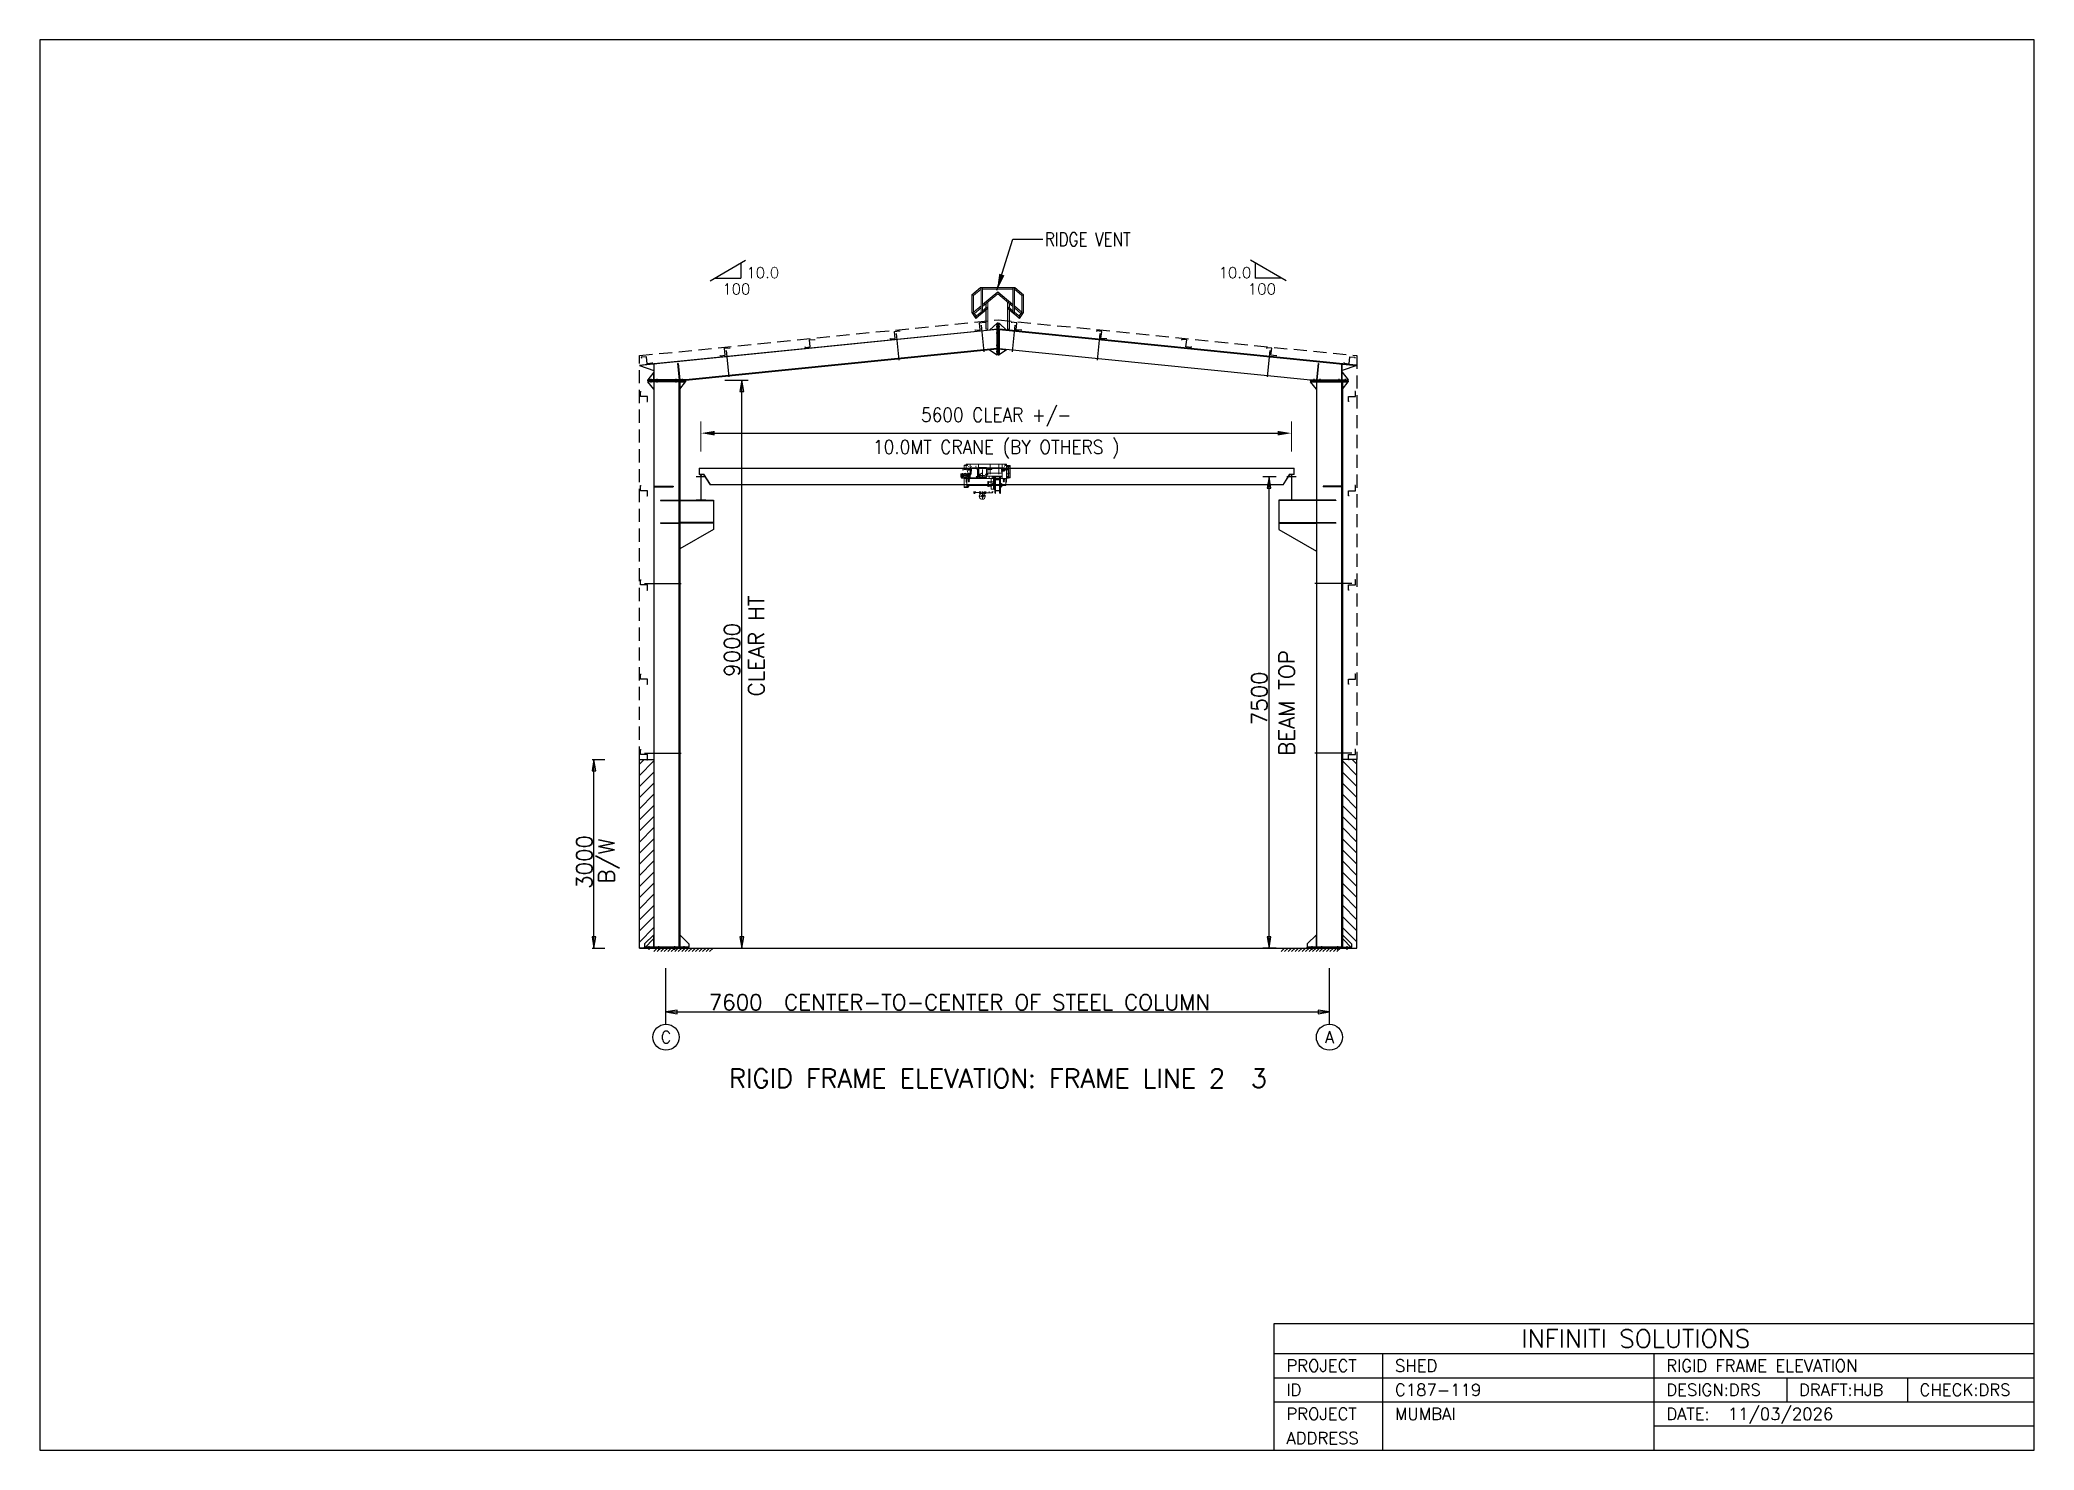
# Model space of a CAD drawing. Header units: millimetres. Extents: x -5562 to 63704, y 1151 to 23598.
# Drawn here: x -5562 to 26181, y 1151 to 23598 of the extents above; entities outside this region: 1.
import ezdxf
from ezdxf.enums import TextEntityAlignment as Align

# ---------------------------------------------------------------- set-up
doc = ezdxf.new("R2010")
doc.units = ezdxf.units.MM
doc.header["$MEASUREMENT"] = 0
for name, pattern in [('CENTER2', [1.125, 0.75, -0.125, 0.125, -0.125]), ('CONTIN', [0]), ('DASHED', [315.32, 210.22, -105.1]), ('DOT_CENTER', [14, 12, -1, 0, -1]), ('HIDDEN', [9.525, 6.35, -3.175])]:
    doc.linetypes.add(name, pattern=pattern)
doc.layers.get('0').update_dxf_attribs({"linetype": 'CONTIN'})
for name, color, linetype in [('07', 7, 'CONTINUOUS'), ('1', 7, 'CONTIN'), ('10', 7, 'CONTIN'), ('11', 6, 'CONTIN'), ('12', 7, 'CONTIN'), ('13', 5, 'CONTIN'), ('14', 1, 'CONTIN'), ('15', 1, 'CONTIN'), ('2', 6, 'CONTIN'), ('22', 7, 'CONTIN'), ('3', 5, 'CONTIN'), ('5', 5, 'DASHED'), ('Default', 7, 'CONTINUOUS')]:
    doc.layers.add(name, color=color, linetype=linetype)
doc.layers.add('COLUMN', color=5, linetype='CONTINUOUS', lineweight=70)
doc.styles.add('S', font='SIMPLEX.shx', dxfattribs={"width": 0.9})
doc.styles.add('SIMPLEX', font='SIMPLEX')
doc.dimstyles.new('1-200', dxfattribs={"dimscale": 150, "dimtxt": 2, "dimasz": 1.75, "dimexe": 1.5, "dimexo": 0.75, "dimgap": 0.9, "dimtad": 1, "dimdec": 0, "dimzin": 0, "dimdsep": 46, "dimtxsty": 'S', "dimcen": 0.09, "dimclrd": 6, "dimclre": 6, "dimclrt": 7, "dimadec": 0, "dimazin": 0, "dimtfac": 1, "dimtdec": 0, "dimtmove": 0, "dimatfit": 3, "dimfxl": 1, "dimtolj": 1, "dimtzin": 0, "dimlwd": -1, "dimlwe": 13, "dimarcsym": 0})

msp = doc.modelspace()

# ---------------------------------------------------------------- texts
at = {"color": 6, "linetype": 'Continuous', "lineweight": 0, "style": 'S', "width": 0.8}
msp.add_text('RIDGE VENT', height=220, dxfattribs=at).set_placement((10434, 20314))
at = {"color": 0, "linetype": 'Continuous', "lineweight": 0, "char_height": 220, "attachment_point": 5, "style": 'S'}
for s, insert in [('\\A1;5600 CLEAR +/- ', (9660, 17593)), ('10.0MT CRANE (BY OTHERS )}', (9660, 17082))]:
    msp.add_mtext(s, dxfattribs=dict(at, insert=insert))
at = {"layer": '11', "color": 0, "style": 'SIMPLEX'}
for s, p in [('CLEAR HT', (5967, 13148)), ('9000', (5582, 13460)), ('BEAM TOP', (14411, 12202)), ('7500', (13975, 12690)), ('3000', (3229, 10085)), ('B/W', (3582, 10170))]:
    msp.add_text(s, height=250, rotation=90, dxfattribs=at).set_placement(p)
msp.add_text('7600  CENTER-TO-CENTER OF STEEL COLUMN', height=250, dxfattribs=at).set_placement((5085, 8155))
at = {"layer": '13', "color": 0, "style": 'SIMPLEX'}
for s, p in [('C', (4404, 7724)), ('A', (14964, 7724))]:
    msp.add_text(s, height=187, dxfattribs=at).set_placement(p, align=Align.MIDDLE_CENTER)
at = {"layer": '14', "color": 0, "style": 'SIMPLEX'}
for s, height, p in [('INFINITI SOLUTIONS', 287.95, (18022, 2783)), ('PROJECT', 192, (14279, 2399)), ('SHED', 192, (16007, 2399)), ('RIGID FRAME ELEVATION', 191.97, (20326, 2399)), ('ID', 192, (14279, 2015)), ('C187-119', 192, (16007, 2015)), ('DESIGN:DRS', 192, (20326, 2015)), ('DRAFT:HJB', 192, (22438, 2015)), ('CHECK:DRS', 192, (24357, 2015)), ('PROJECT', 192, (14279, 1631)), ('MUMBAI', 192, (16007, 1631)), ('DATE:', 192, (20326, 1631)), ('11/03/2026', 192, (21305, 1631)), ('ADDRESS', 192, (14279, 1247))]:
    msp.add_text(s, height=height, dxfattribs=at).set_placement(p)
at = {"layer": '15', "color": 0, "style": 'SIMPLEX'}
msp.add_text('RIGID FRAME ELEVATION: FRAME LINE 2  3', height=300, dxfattribs=at).set_placement((9690, 6920), align=Align.CENTER)
at = {"layer": '3', "color": 0, "style": 'SIMPLEX'}
for s, p in [('100', (5301, 19546)), ('10.0', (5685, 19806)), ('10.0', (13200, 19806)), ('100', (13666, 19546))]:
    msp.add_text(s, height=173.4, dxfattribs=at).set_placement(p)

# ---------------------------------------------------------------- blocks, each defined once
blk = doc.blocks.new('WSECTN')
for p, q in [((-76.2, 25.4), (76.2, 25.4)), ((0, 0), (0, 25.4)), ((-76.2, 0), (76.2, 0))]:
    blk.add_line(p, q)
blk = doc.blocks.new('ARROWF')
for p, q in [((0, 0), (-180.37067, 30.061779)), ((-180.37067, 30.061779), (-180.37067, -30.061781)), ((-180.37067, -30.061781), (0, 0))]:
    blk.add_line(p, q)
blk = doc.blocks.new('ZCOL')
for p, q in [((10.2, 0), (0, 0)), ((0, 0), (0, -25.4)), ((10.2, -2.5), (10.2, 0)), ((-10.2, -25.4), (-10.2, -22.9)), ((0, -25.4), (-10.2, -25.4))]:
    blk.add_line(p, q)
blk = doc.blocks.new('RAIL')
at = {"layer": 'COLUMN', "lineweight": 0}
for p, q in [((37, 0), (-37, 0)), ((-27, 103), (27, 103)), ((-15, 83), (-27, 83)), ((-27, 8), (-15, 8)), ((-5, 18), (-5, 73)), ((5, 73), (5, 18)), ((27, 83), (15, 83)), ((15, 8), (27, 8))]:
    blk.add_line(p, q, dxfattribs=at)
for centre, start, end in [((-27, 93), 90, 180), ((-27, 93), 180, 270), ((-27, -2), 90, 169.21039), ((-15, 73), 0, 90), ((-15, 18), 270, 0), ((15, 73), 90, 180), ((15, 18), 180, 270), ((27, 93), 0, 90), ((27, 93), 270, 0), ((27, -2), 10.78961, 90)]:
    blk.add_arc(centre, 10, start, end, dxfattribs=at)
blk = doc.blocks.new('A$C556C4CC6')
at = {"layer": '07', "color": 3, "linetype": 'Continuous', "ltscale": 100}
for p, q in [((40, 360), (40, 115)), ((40, 360), (73, 360)), ((40, 115), (73, 115)), ((73, 475), (85, 475)), ((73, 475), (73, 0)), ((85, 475), (85, 0)), ((85, 400), (215, 400)), ((85, 75), (215, 75)), ((215, 475), (215, 0)), ((215, 475), (227, 475)), ((227, 475), (227, 0)), ((227, 262), (252, 262)), ((227, 212), (252, 212)), ((252, 287), (252, 187)), ((252, 287), (262, 287)), ((252, 281), (262, 281)), ((252, 272), (262, 272)), ((252, 203), (262, 203)), ((252, 194), (262, 194)), ((252, 187), (262, 187)), ((262, 287), (262, 187)), ((73, 0), (85, 0)), ((215, 0), (227, 0))]:
    blk.add_line(p, q, dxfattribs=at)
at = {"layer": 'Default', "color": 1, "linetype": 'CENTER2', "lineweight": 13, "ltscale": 25}
for p, q in [((0, 237), (293, 237)), ((243, 276), (278, 276)), ((243, 198), (278, 198))]:
    blk.add_line(p, q, dxfattribs=at)
blk = doc.blocks.new('A$C75F93C69')
at = {"lineweight": 0}
for p, q in [((97, 472), (0, 391)), ((98, 469), (3, 389)), ((104, 454), (18, 382)), ((97, 472), (489, 472)), ((104, 454), (97, 472)), ((98, 469), (488, 469)), ((104, 468), (104, 193)), ((104, 468), (121, 468)), ((119, 468), (119, 193)), ((121, 468), (121, 193)), ((121, 454), (464, 454)), ((464, 468), (464, 193)), ((482, 468), (464, 468)), ((467, 468), (467, 193)), ((482, 454), (489, 472)), ((482, 468), (482, 193)), ((482, 454), (568, 382)), ((488, 469), (583, 389)), ((489, 472), (586, 391)), ((0, 189), (0, 391)), ((18, 382), (0, 391)), ((3, 190), (3, 389)), ((18, 194), (18, 382)), ((18, 193), (104, 265)), ((20, 192), (104, 262)), ((28, 179), (104, 242)), ((52, 132), (178, 238)), ((54, 130), (180, 236)), ((121, 280), (293, 424)), ((121, 277), (293, 421)), ((121, 257), (293, 401)), ((121, 210), (169, 250)), ((159, 289), (159, 242)), ((162, 291), (162, 244)), ((169, 250), (180, 236)), ((182, 308), (182, 73)), ((464, 280), (293, 424)), ((464, 277), (293, 421)), ((464, 257), (293, 401)), ((404, 308), (404, 73)), ((417, 250), (406, 236)), ((532, 130), (406, 236)), ((534, 132), (408, 238)), ((464, 210), (417, 250)), ((424, 291), (424, 244)), ((427, 289), (427, 242)), ((568, 194), (482, 265)), ((566, 192), (482, 262)), ((557, 179), (482, 242)), ((568, 382), (586, 391)), ((568, 194), (568, 382)), ((583, 190), (583, 389)), ((586, 189), (586, 391)), ((18, 194), (0, 189)), ((0, 189), (46, 123)), ((3, 190), (48, 125)), ((18, 194), (49, 150)), ((42, 144), (104, 195)), ((42, 144), (54, 130)), ((46, 123), (60, 134)), ((59, 135), (60, 134)), ((121, 193), (104, 193)), ((159, 219), (159, 73)), ((159, 73), (159, 0)), ((159, 0), (182, 0)), ((162, 221), (162, 0)), ((182, 73), (182, 0)), ((404, 73), (404, 0)), ((427, 0), (404, 0)), ((424, 221), (424, 0)), ((427, 219), (427, 73)), ((427, 73), (427, 0)), ((464, 193), (482, 193)), ((543, 144), (482, 195)), ((526, 135), (525, 134)), ((540, 123), (525, 134)), ((543, 144), (532, 130)), ((568, 194), (537, 150)), ((583, 190), (538, 125)), ((586, 189), (540, 123)), ((568, 194), (586, 189))]:
    blk.add_line(p, q, dxfattribs=at)

# ---------------------------------------------------------------- hatches: boundary and pattern name
at = {"linetype": 'Continuous'}
h = msp.add_hatch(dxfattribs=at)
h.set_pattern_fill('ANSI31', color=256, scale=1000, angle=45, style=0)
edge = h.paths.add_edge_path()
edge.add_line((63704, 7633), (63704, 17634))
h = msp.add_hatch(dxfattribs=at)
h.set_pattern_fill('ANSI31', color=1, scale=1000, style=0)
h.set_pattern_definition([(45, (-4301.09, 3609.22), (-88.3883, 88.3883), [])])
h.paths.add_polyline_path([(3980, 12142), (3980, 9142), (4210, 9142), (4210, 12142)])
h = msp.add_hatch(dxfattribs=at)
h.set_pattern_fill('ANSI31', color=1, scale=1000, angle=180, style=0)
h.set_pattern_definition([(135, (23681.26, 3609.22), (88.3883, 88.3883), [])])
h.paths.add_polyline_path([(15170, 12142), (15170, 9142), (15400, 9142), (15400, 12142)])

# ---------------------------------------------------------------- linework, layer by layer
at = {"color": 6, "lineweight": 13}
for p, q in [((4960, 17048), (4960, 17525)), ((14360, 17048), (14360, 17525))]:
    msp.add_line(p, q, dxfattribs=at)
at = {"color": 6}
msp.add_line((5179, 17338), (14141, 17338), dxfattribs=at)
at = {"color": 3, "linetype": 'Continuous', "lineweight": 0}
for p, q in [((9150, 16820), (9150, 16825)), ((9183, 16827), (9152, 16827)), ((9248, 16845), (9183, 16845)), ((9183, 16845), (9183, 16757)), ((9248, 16845), (9183, 16845)), ((9183, 16845), (9183, 16757)), ((9248, 16845), (9248, 16614)), ((9248, 16845), (9248, 16797)), ((9248, 16842), (9757, 16842)), ((9248, 16842), (9248, 16797)), ((9248, 16842), (9757, 16842)), ((9248, 16842), (9248, 16797)), ((9381, 16838), (9377, 16838)), ((9377, 16838), (9377, 16686)), ((9381, 16686), (9381, 16838)), ((9566, 16838), (9562, 16838)), ((9562, 16838), (9562, 16686)), ((9566, 16686), (9566, 16838)), ((9704, 16838), (9700, 16838)), ((9700, 16838), (9700, 16686)), ((9704, 16686), (9704, 16838)), ((9757, 16614), (9757, 16845)), ((9757, 16614), (9757, 16845)), ((9823, 16845), (9757, 16845)), ((9823, 16845), (9757, 16845)), ((9757, 16788), (9757, 16842)), ((9757, 16788), (9757, 16842)), ((9823, 16769), (9823, 16845)), ((9823, 16558), (9823, 16845)), ((9097, 16637), (9097, 16689)), ((9101, 16689), (9097, 16689)), ((9101, 16637), (9097, 16637)), ((9101, 16688), (9101, 16689)), ((9101, 16688), (9105, 16688)), ((9101, 16638), (9101, 16688)), ((9101, 16638), (9106, 16638)), ((9101, 16637), (9101, 16638)), ((9105, 16689), (9105, 16688)), ((9122, 16689), (9105, 16689)), ((9105, 16688), (9122, 16688)), ((9106, 16638), (9113, 16638)), ((9106, 16638), (9106, 16635)), ((9106, 16638), (9106, 16635)), ((9106, 16638), (9106, 16638)), ((9107, 16635), (9106, 16635)), ((9106, 16635), (9106, 16635)), ((9106, 16631), (9107, 16631)), ((9106, 16631), (9106, 16628)), ((9106, 16631), (9106, 16628)), ((9106, 16631), (9106, 16631)), ((9106, 16628), (9106, 16628)), ((9113, 16628), (9106, 16628)), ((9106, 16628), (9106, 16624)), ((9113, 16635), (9107, 16635)), ((9107, 16631), (9107, 16635)), ((9107, 16631), (9107, 16635)), ((9107, 16635), (9107, 16635)), ((9107, 16631), (9107, 16631)), ((9107, 16631), (9113, 16631)), ((9108, 16673), (9108, 16678)), ((9119, 16621), (9108, 16621)), ((9109, 16679), (9113, 16682)), ((9112, 16670), (9109, 16672)), ((9112, 16661), (9112, 16676)), ((9113, 16638), (9113, 16635)), ((9113, 16638), (9114, 16638)), ((9114, 16635), (9113, 16635)), ((9113, 16631), (9113, 16628)), ((9113, 16631), (9114, 16631)), ((9114, 16628), (9113, 16628)), ((9114, 16682), (9118, 16679)), ((9114, 16638), (9114, 16635)), ((9114, 16638), (9121, 16638)), ((9120, 16635), (9114, 16635)), ((9114, 16631), (9120, 16631)), ((9114, 16628), (9114, 16631)), ((9121, 16628), (9114, 16628)), ((9115, 16661), (9115, 16676)), ((9118, 16672), (9115, 16670)), ((9118, 16659), (9127, 16659)), ((9128, 16656), (9118, 16656)), ((9119, 16678), (9119, 16673)), ((9120, 16635), (9120, 16635)), ((9120, 16631), (9120, 16635)), ((9121, 16635), (9120, 16635)), ((9120, 16631), (9120, 16635)), ((9120, 16631), (9120, 16631)), ((9120, 16631), (9121, 16631)), ((9121, 16638), (9132, 16638)), ((9121, 16635), (9121, 16638)), ((9121, 16638), (9121, 16635)), ((9121, 16638), (9121, 16638)), ((9121, 16635), (9121, 16635)), ((9121, 16631), (9121, 16631)), ((9121, 16631), (9121, 16628)), ((9121, 16628), (9121, 16631)), ((9121, 16628), (9121, 16628)), ((9121, 16628), (9121, 16624)), ((9122, 16688), (9122, 16689)), ((9122, 16688), (9132, 16688)), ((9132, 16683), (9132, 16688)), ((9132, 16683), (9132, 16683)), ((9132, 16680), (9132, 16683)), ((9132, 16681), (9132, 16683)), ((9132, 16643), (9132, 16645)), ((9132, 16643), (9132, 16644)), ((9132, 16638), (9132, 16643)), ((9132, 16643), (9132, 16643)), ((9150, 16820), (9150, 16767)), ((9150, 16767), (9178, 16769)), ((9150, 16757), (9150, 16767)), ((9150, 16618), (9150, 16484)), ((9183, 16822), (9152, 16822)), ((9172, 16757), (9172, 16757)), ((9172, 16757), (9172, 16757)), ((9172, 16757), (9173, 16757)), ((9178, 16758), (9173, 16758)), ((9173, 16758), (9173, 16757)), ((9173, 16757), (9178, 16757)), ((9173, 16757), (9173, 16757)), ((9178, 16769), (9178, 16761)), ((9183, 16769), (9178, 16769)), ((9178, 16769), (9178, 16761)), ((9183, 16769), (9178, 16769)), ((9178, 16769), (9178, 16761)), ((9178, 16761), (9178, 16758)), ((9178, 16761), (9178, 16761)), ((9178, 16761), (9183, 16761)), ((9178, 16761), (9178, 16757)), ((9178, 16761), (9178, 16758)), ((9178, 16761), (9178, 16761)), ((9178, 16758), (9178, 16757)), ((9178, 16758), (9178, 16757)), ((9178, 16757), (9178, 16757)), ((9178, 16757), (9178, 16757)), ((9183, 16761), (9183, 16769)), ((9183, 16761), (9183, 16769)), ((9183, 16757), (9183, 16761)), ((9183, 16757), (9183, 16761)), ((9183, 16618), (9183, 16558)), ((9183, 16618), (9183, 16558)), ((9194, 16558), (9183, 16558)), ((9194, 16558), (9183, 16558)), ((9192, 16533), (9192, 16482)), ((9194, 16614), (9812, 16614)), ((9194, 16507), (9194, 16614)), ((9812, 16507), (9194, 16507)), ((9198, 16472), (9198, 16507)), ((9199, 16471), (9199, 16507)), ((9199, 16472), (9199, 16507)), ((9207, 16474), (9207, 16507)), ((9231, 16507), (9212, 16480)), ((9232, 16697), (9213, 16697)), ((9213, 16629), (9232, 16629)), ((9224, 16607), (9217, 16603)), ((9217, 16603), (9217, 16596)), ((9217, 16596), (9224, 16592)), ((9230, 16603), (9224, 16607)), ((9224, 16592), (9230, 16596)), ((9226, 16769), (9226, 16771)), ((9227, 16769), (9227, 16771)), ((9230, 16596), (9230, 16603)), ((9239, 16700), (9238, 16698)), ((9238, 16698), (9239, 16697)), ((9239, 16629), (9238, 16627)), ((9238, 16627), (9239, 16626)), ((9241, 16700), (9239, 16700)), ((9239, 16697), (9241, 16697)), ((9241, 16629), (9239, 16629)), ((9239, 16626), (9241, 16626)), ((9242, 16698), (9241, 16700)), ((9241, 16697), (9242, 16698)), ((9242, 16627), (9241, 16629)), ((9241, 16626), (9242, 16627)), ((9245, 16688), (9245, 16698)), ((9245, 16627), (9245, 16637)), ((9248, 16797), (9248, 16822)), ((9248, 16782), (9248, 16690)), ((9248, 16690), (9248, 16782)), ((9248, 16782), (9248, 16770)), ((9248, 16672), (9259, 16684)), ((9248, 16672), (9248, 16624)), ((9248, 16672), (9248, 16629)), ((9248, 16624), (9248, 16672)), ((9248, 16629), (9248, 16672)), ((9248, 16629), (9248, 16624)), ((9248, 16629), (9357, 16629)), ((9248, 16626), (9248, 16629)), ((9248, 16614), (9248, 16624)), ((9248, 16624), (9357, 16624)), ((9248, 16624), (9248, 16614)), ((9249, 16624), (9249, 16614)), ((9250, 16614), (9250, 16624)), ((9258, 16788), (9363, 16788)), ((9258, 16788), (9377, 16788)), ((9363, 16788), (9258, 16788)), ((9263, 16780), (9265, 16781)), ((9263, 16780), (9263, 16780)), ((9264, 16694), (9268, 16765)), ((9266, 16777), (9265, 16777)), ((9266, 16778), (9266, 16777)), ((9266, 16774), (9267, 16774)), ((9267, 16774), (9268, 16774)), ((9267, 16770), (9269, 16771)), ((9317, 16614), (9317, 16624)), ((9322, 16614), (9322, 16624)), ((9323, 16614), (9323, 16624)), ((9323, 16623), (9323, 16624)), ((9323, 16614), (9323, 16623)), ((9333, 16624), (9333, 16614)), ((9333, 16624), (9333, 16614)), ((9357, 16629), (9363, 16629)), ((9357, 16629), (9357, 16629)), ((9357, 16624), (9364, 16624)), ((9368, 16788), (9363, 16788)), ((9363, 16788), (9363, 16635)), ((9363, 16788), (9368, 16788)), ((9363, 16635), (9363, 16629)), ((9363, 16629), (9364, 16629)), ((9364, 16629), (9368, 16629)), ((9364, 16629), (9364, 16624)), ((9368, 16788), (9368, 16629)), ((9368, 16788), (9377, 16788)), ((9369, 16705), (9368, 16705)), ((9368, 16694), (9369, 16694)), ((9368, 16653), (9383, 16653)), ((9383, 16651), (9368, 16651)), ((9369, 16765), (9369, 16788)), ((9371, 16764), (9369, 16765)), ((9372, 16700), (9369, 16705)), ((9369, 16694), (9372, 16700)), ((9369, 16655), (9369, 16653)), ((9371, 16764), (9371, 16788)), ((9371, 16764), (9374, 16764)), ((9372, 16655), (9372, 16653)), ((9373, 16655), (9374, 16655)), ((9374, 16786), (9374, 16788)), ((9374, 16767), (9374, 16786)), ((9377, 16786), (9374, 16786)), ((9374, 16767), (9374, 16700)), ((9374, 16764), (9374, 16767)), ((9377, 16767), (9374, 16767)), ((9374, 16700), (9374, 16673)), ((9374, 16673), (9374, 16655)), ((9374, 16655), (9383, 16655)), ((9375, 16788), (9375, 16787)), ((9375, 16787), (9375, 16786)), ((9377, 16786), (9377, 16788)), ((9377, 16767), (9377, 16786)), ((9377, 16764), (9377, 16767)), ((9377, 16686), (9381, 16686)), ((9381, 16762), (9381, 16792)), ((9381, 16792), (9383, 16792)), ((9383, 16762), (9381, 16762)), ((9383, 16792), (9383, 16630)), ((9506, 16792), (9383, 16792)), ((9383, 16792), (9383, 16762)), ((9383, 16630), (9506, 16630)), ((9395, 16680), (9394, 16680)), ((9396, 16685), (9397, 16684)), ((9472, 16663), (9417, 16663)), ((9417, 16663), (9417, 16652)), ((9417, 16652), (9472, 16652)), ((9425, 16662), (9422, 16660)), ((9422, 16660), (9422, 16656)), ((9422, 16656), (9425, 16654)), ((9429, 16660), (9425, 16662)), ((9425, 16654), (9429, 16656)), ((9429, 16656), (9429, 16660)), ((9443, 16616), (9443, 16630)), ((9446, 16630), (9446, 16616)), ((9464, 16662), (9460, 16660)), ((9460, 16660), (9460, 16656)), ((9460, 16656), (9464, 16654)), ((9467, 16660), (9464, 16662)), ((9464, 16654), (9467, 16656)), ((9467, 16656), (9467, 16660)), ((9472, 16652), (9472, 16663)), ((9492, 16684), (9493, 16685)), ((9495, 16680), (9494, 16680)), ((9496, 16630), (9496, 16614)), ((9496, 16630), (9496, 16614)), ((9506, 16630), (9506, 16792)), ((9506, 16792), (9508, 16792)), ((9506, 16762), (9506, 16792)), ((9508, 16762), (9506, 16762)), ((9506, 16673), (9525, 16673)), ((9548, 16655), (9506, 16655)), ((9508, 16792), (9508, 16762)), ((9508, 16788), (9510, 16788)), ((9508, 16788), (9510, 16788)), ((9508, 16764), (9510, 16764)), ((9511, 16792), (9510, 16792)), ((9510, 16792), (9510, 16762)), ((9510, 16788), (9510, 16788)), ((9510, 16765), (9510, 16788)), ((9510, 16765), (9510, 16765)), ((9510, 16764), (9510, 16765)), ((9511, 16762), (9510, 16762)), ((9511, 16789), (9511, 16792)), ((9511, 16765), (9511, 16789)), ((9511, 16788), (9562, 16788)), ((9511, 16788), (9562, 16788)), ((9511, 16764), (9511, 16788)), ((9511, 16765), (9511, 16764)), ((9511, 16764), (9562, 16764)), ((9511, 16764), (9511, 16762)), ((9528, 16764), (9528, 16676)), ((9528, 16757), (9528, 16764)), ((9530, 16757), (9528, 16757)), ((9530, 16764), (9530, 16757)), ((9530, 16759), (9531, 16759)), ((9531, 16760), (9531, 16764)), ((9531, 16759), (9531, 16760)), ((9533, 16760), (9531, 16760)), ((9533, 16760), (9533, 16764)), ((9533, 16759), (9533, 16760)), ((9533, 16759), (9562, 16759)), ((9592, 16655), (9548, 16655)), ((9548, 16655), (9548, 16614)), ((9562, 16686), (9566, 16686)), ((9566, 16788), (9700, 16788)), ((9566, 16788), (9700, 16788)), ((9566, 16764), (9568, 16764)), ((9566, 16759), (9590, 16759)), ((9568, 16788), (9568, 16764)), ((9570, 16765), (9568, 16764)), ((9570, 16788), (9570, 16765)), ((9570, 16784), (9590, 16784)), ((9590, 16784), (9590, 16759)), ((9591, 16783), (9590, 16784)), ((9591, 16760), (9590, 16759)), ((9591, 16783), (9591, 16760)), ((9594, 16654), (9594, 16614)), ((9596, 16654), (9615, 16634)), ((9596, 16653), (9757, 16653)), ((9608, 16641), (9757, 16641)), ((9616, 16614), (9616, 16632)), ((9700, 16686), (9704, 16686)), ((9704, 16788), (9757, 16788)), ((9704, 16788), (9757, 16788)), ((9782, 16607), (9775, 16603)), ((9775, 16603), (9775, 16596)), ((9775, 16596), (9782, 16592)), ((9779, 16769), (9779, 16771)), ((9780, 16769), (9780, 16771)), ((9788, 16603), (9782, 16607)), ((9782, 16592), (9788, 16596)), ((9788, 16596), (9788, 16603)), ((9812, 16614), (9812, 16507)), ((9823, 16558), (9812, 16558)), ((9823, 16558), (9812, 16558)), ((9855, 16822), (9823, 16822)), ((9823, 16822), (9823, 16817)), ((9823, 16817), (9855, 16817)), ((9823, 16817), (9823, 16769)), ((9823, 16761), (9823, 16769)), ((9823, 16769), (9823, 16761)), ((9823, 16769), (9823, 16761)), ((9827, 16769), (9823, 16769)), ((9823, 16769), (9823, 16761)), ((9827, 16769), (9823, 16769)), ((9823, 16637), (9823, 16761)), ((9823, 16761), (9827, 16761)), ((9823, 16761), (9823, 16637)), ((9823, 16761), (9823, 16637)), ((9823, 16637), (9823, 16627)), ((9823, 16627), (9823, 16637)), ((9823, 16637), (9827, 16637)), ((9823, 16637), (9823, 16627)), ((9823, 16637), (9823, 16627)), ((9823, 16627), (9823, 16626)), ((9823, 16627), (9827, 16627)), ((9823, 16558), (9823, 16627)), ((9823, 16627), (9827, 16627)), ((9855, 16626), (9823, 16626)), ((9823, 16626), (9823, 16622)), ((9823, 16622), (9855, 16622)), ((9827, 16763), (9827, 16769)), ((9827, 16761), (9827, 16769)), ((9827, 16769), (9856, 16767)), ((9827, 16761), (9827, 16769)), ((9827, 16761), (9827, 16763)), ((9827, 16761), (9827, 16761)), ((9827, 16758), (9827, 16761)), ((9827, 16637), (9827, 16761)), ((9827, 16758), (9827, 16761)), ((9827, 16761), (9827, 16761)), ((9827, 16757), (9827, 16758)), ((9827, 16757), (9827, 16758)), ((9833, 16758), (9827, 16758)), ((9827, 16753), (9827, 16757)), ((9827, 16757), (9833, 16757)), ((9827, 16755), (9827, 16757)), ((9827, 16753), (9827, 16755)), ((9827, 16702), (9827, 16703)), ((9827, 16703), (9827, 16703)), ((9827, 16702), (9827, 16703)), ((9833, 16703), (9827, 16703)), ((9827, 16703), (9827, 16703)), ((9833, 16703), (9827, 16703)), ((9827, 16700), (9827, 16702)), ((9827, 16700), (9827, 16702)), ((9827, 16692), (9827, 16700)), ((9827, 16627), (9827, 16700)), ((9856, 16693), (9827, 16692)), ((9827, 16692), (9827, 16637)), ((9827, 16653), (9827, 16653)), ((9827, 16641), (9827, 16641)), ((9827, 16627), (9827, 16637)), ((9827, 16637), (9827, 16637)), ((9829, 16822), (9855, 16822)), ((9833, 16757), (9833, 16758)), ((9833, 16757), (9833, 16757)), ((9833, 16753), (9833, 16757)), ((9833, 16757), (9835, 16755)), ((9833, 16757), (9833, 16753)), ((9835, 16755), (9833, 16753)), ((9833, 16703), (9833, 16703)), ((9833, 16703), (9833, 16703)), ((9839, 16821), (9839, 16818)), ((9839, 16625), (9839, 16622)), ((9855, 16822), (9857, 16822)), ((9855, 16817), (9855, 16822)), ((9855, 16817), (9858, 16817)), ((9855, 16817), (9855, 16767)), ((9855, 16693), (9855, 16626)), ((9855, 16653), (9857, 16653)), ((9855, 16641), (9857, 16641)), ((9855, 16631), (9858, 16631)), ((9857, 16627), (9855, 16627)), ((9855, 16622), (9855, 16626)), ((9856, 16767), (9856, 16693)), ((9857, 16822), (9857, 16822)), ((9857, 16822), (9861, 16822)), ((9857, 16822), (9858, 16822)), ((9857, 16653), (9857, 16641)), ((9857, 16627), (9857, 16626)), ((9858, 16627), (9857, 16627)), ((9857, 16626), (9861, 16626)), ((9858, 16817), (9858, 16822)), ((9858, 16822), (9861, 16822)), ((9858, 16817), (9861, 16817)), ((9858, 16631), (9858, 16627)), ((9858, 16631), (9861, 16631)), ((9861, 16627), (9858, 16627)), ((9861, 16625), (9861, 16824)), ((9861, 16824), (9877, 16824)), ((9861, 16822), (9861, 16817)), ((9861, 16822), (9861, 16822)), ((9861, 16817), (9861, 16783)), ((9861, 16783), (9861, 16771)), ((9861, 16771), (9861, 16783)), ((9861, 16665), (9861, 16678)), ((9861, 16677), (9861, 16665)), ((9861, 16665), (9861, 16631)), ((9861, 16631), (9861, 16627)), ((9861, 16626), (9861, 16627)), ((9877, 16625), (9861, 16625)), ((9865, 16815), (9865, 16817)), ((9865, 16812), (9865, 16815)), ((9865, 16815), (9868, 16815)), ((9865, 16809), (9865, 16812)), ((9868, 16809), (9865, 16809)), ((9865, 16637), (9865, 16640)), ((9865, 16640), (9868, 16640)), ((9865, 16634), (9865, 16637)), ((9865, 16632), (9865, 16634)), ((9868, 16634), (9865, 16634)), ((9877, 16809), (9866, 16809)), ((9877, 16640), (9866, 16640)), ((9867, 16817), (9876, 16817)), ((9867, 16632), (9876, 16632)), ((9869, 16809), (9869, 16814)), ((9869, 16635), (9869, 16639)), ((9880, 16805), (9880, 16820)), ((9880, 16805), (9880, 16644)), ((9880, 16644), (9880, 16629)), ((9150, 16477), (9150, 16484)), ((9152, 16482), (9192, 16482)), ((9152, 16475), (9191, 16475)), ((9192, 16482), (9192, 16480)), ((9192, 16480), (9192, 16479)), ((9192, 16479), (9192, 16477)), ((9192, 16477), (9192, 16475)), ((9192, 16475), (9192, 16474)), ((9192, 16474), (9192, 16473)), ((9192, 16473), (9192, 16472)), ((9192, 16472), (9198, 16471)), ((9199, 16472), (9198, 16472)), ((9198, 16472), (9198, 16471)), ((9207, 16472), (9199, 16471)), ((9208, 16475), (9207, 16475)), ((9207, 16474), (9207, 16472)), ((9211, 16478), (9209, 16475)), ((9209, 16475), (9209, 16475)), ((9212, 16480), (9211, 16478)), ((9306, 16384), (9306, 16407)), ((9306, 16383), (9306, 16384)), ((9308, 16382), (9308, 16407)), ((9308, 16382), (9308, 16382)), ((9308, 16381), (9308, 16382)), ((9308, 16374), (9308, 16381)), ((9308, 16381), (9308, 16381)), ((9310, 16398), (9317, 16398)), ((9317, 16389), (9317, 16407)), ((9317, 16398), (9320, 16398)), ((9322, 16390), (9322, 16407)), ((9322, 16374), (9322, 16390)), ((9322, 16390), (9323, 16390)), ((9323, 16390), (9323, 16407)), ((9323, 16402), (9323, 16407)), ((9326, 16402), (9323, 16402)), ((9329, 16400), (9327, 16402)), ((9333, 16400), (9329, 16400)), ((9333, 16407), (9333, 16400)), ((9333, 16407), (9333, 16391)), ((9396, 16391), (9333, 16391)), ((9392, 16407), (9392, 16398)), ((9396, 16407), (9396, 16399)), ((9396, 16407), (9396, 16404)), ((9396, 16404), (9396, 16400)), ((9396, 16399), (9396, 16376)), ((9396, 16398), (9396, 16398)), ((9396, 16376), (9396, 16398)), ((9396, 16394), (9399, 16394)), ((9396, 16376), (9396, 16376)), ((9399, 16407), (9399, 16394)), ((9399, 16374), (9399, 16374)), ((9409, 16407), (9409, 16394)), ((9409, 16394), (9412, 16394)), ((9409, 16374), (9409, 16374)), ((9412, 16398), (9411, 16398)), ((9419, 16380), (9411, 16374)), ((9411, 16376), (9412, 16376)), ((9412, 16407), (9412, 16399)), ((9412, 16407), (9412, 16404)), ((9412, 16404), (9412, 16400)), ((9412, 16376), (9412, 16399)), ((9412, 16398), (9412, 16376)), ((9422, 16391), (9412, 16391)), ((9415, 16398), (9415, 16407)), ((9418, 16407), (9418, 16407)), ((9418, 16404), (9424, 16384)), ((9425, 16383), (9444, 16383)), ((9433, 16383), (9456, 16383)), ((9436, 16355), (9441, 16366)), ((9437, 16355), (9436, 16355)), ((9436, 16354), (9436, 16355)), ((9436, 16354), (9437, 16354)), ((9437, 16354), (9443, 16366)), ((9437, 16354), (9437, 16354)), ((9469, 16345), (9437, 16354)), ((9441, 16366), (9442, 16367)), ((9442, 16365), (9441, 16366)), ((9442, 16367), (9454, 16392)), ((9443, 16366), (9442, 16367)), ((9444, 16383), (9456, 16383)), ((9456, 16376), (9456, 16383)), ((9456, 16383), (9464, 16383)), ((9459, 16397), (9460, 16396)), ((9459, 16397), (9459, 16397)), ((9465, 16384), (9471, 16404)), ((9468, 16388), (9465, 16374)), ((9465, 16374), (9469, 16349)), ((9477, 16391), (9467, 16391)), ((9469, 16349), (9470, 16345)), ((9469, 16345), (9470, 16345)), ((9471, 16407), (9471, 16407)), ((9473, 16407), (9473, 16398)), ((9477, 16404), (9477, 16407)), ((9477, 16399), (9477, 16407)), ((9477, 16400), (9477, 16404)), ((9477, 16399), (9477, 16376)), ((9477, 16376), (9477, 16398)), ((9478, 16398), (9477, 16398)), ((9477, 16394), (9480, 16394)), ((9477, 16376), (9477, 16376)), ((9480, 16394), (9480, 16407)), ((9480, 16374), (9480, 16374)), ((9490, 16394), (9490, 16407)), ((9490, 16394), (9493, 16394)), ((9490, 16374), (9490, 16374)), ((9493, 16404), (9493, 16407)), ((9493, 16399), (9493, 16407)), ((9493, 16400), (9493, 16404)), ((9493, 16376), (9493, 16399)), ((9493, 16398), (9493, 16398)), ((9493, 16398), (9493, 16376)), ((9496, 16391), (9493, 16391)), ((9493, 16376), (9493, 16376)), ((9496, 16407), (9496, 16391)), ((9496, 16407), (9496, 16387)), ((9548, 16387), (9496, 16387)), ((9497, 16398), (9497, 16407)), ((9548, 16407), (9548, 16387)), ((9548, 16387), (9592, 16387)), ((9594, 16407), (9594, 16388)), ((9614, 16407), (9596, 16389))]:
    msp.add_line(p, q, dxfattribs=at)
at = {"lineweight": 0}
for p, q in [((4932, 16781), (14404, 16781)), ((4932, 16781), (4932, 16681)), ((4932, 16681), (5003, 16681)), ((4938, 16771), (4938, 16691)), ((4941, 16774), (14395, 16774)), ((4941, 16688), (5005, 16688)), ((5003, 16681), (5107, 16515)), ((5007, 16687), (5110, 16523)), ((5107, 16515), (14228, 16515)), ((5112, 16522), (14224, 16522)), ((14328, 16687), (14226, 16523)), ((14333, 16681), (14228, 16515)), ((14395, 16688), (14330, 16688)), ((14404, 16681), (14333, 16681)), ((14397, 16771), (14397, 16691)), ((14404, 16781), (14404, 16681))]:
    msp.add_line(p, q, dxfattribs=at)
at = {"color": 3, "linetype": 'DOT_CENTER', "lineweight": 0}
for p, q in [((9113, 16642), (9113, 16620)), ((9127, 16663), (9126, 16663)), ((9166, 16663), (9127, 16663)), ((9127, 16663), (9127, 16663)), ((9166, 16703), (9166, 16667)), ((9166, 16667), (9166, 16665)), ((9166, 16665), (9166, 16663)), ((9205, 16663), (9166, 16663)), ((9166, 16663), (9166, 16623)), ((9204, 16663), (9218, 16663)), ((9210, 16698), (9209, 16698)), ((9209, 16627), (9210, 16627)), ((9224, 16599), (9210, 16599)), ((9226, 16761), (9216, 16761)), ((9226, 16761), (9217, 16761)), ((9218, 16677), (9218, 16663)), ((9218, 16663), (9232, 16663)), ((9218, 16663), (9218, 16649)), ((9226, 16770), (9224, 16770)), ((9224, 16599), (9224, 16613)), ((9237, 16599), (9224, 16599)), ((9224, 16586), (9224, 16599)), ((9225, 16771), (9225, 16769)), ((9226, 16761), (9226, 16772)), ((9226, 16761), (9226, 16770)), ((9237, 16761), (9226, 16761)), ((9226, 16750), (9226, 16761)), ((9226, 16752), (9226, 16761)), ((9236, 16761), (9226, 16761)), ((9229, 16770), (9227, 16770)), ((9228, 16771), (9228, 16769)), ((9230, 16651), (9233, 16648)), ((9242, 16686), (9233, 16678)), ((9233, 16648), (9234, 16647)), ((9242, 16639), (9233, 16648)), ((9245, 16698), (9235, 16698)), ((9235, 16627), (9245, 16627)), ((9240, 16703), (9240, 16693)), ((9240, 16633), (9240, 16622)), ((9257, 16761), (9248, 16761)), ((9377, 16777), (9368, 16777)), ((9368, 16700), (9377, 16700)), ((9372, 16700), (9373, 16700)), ((9373, 16700), (9374, 16700)), ((9374, 16700), (9377, 16700)), ((9381, 16777), (9384, 16777)), ((9381, 16700), (9383, 16700)), ((9498, 16658), (9391, 16658)), ((9397, 16683), (9397, 16680)), ((9444, 16614), (9444, 16761)), ((9492, 16683), (9492, 16680)), ((9505, 16777), (9509, 16777)), ((9507, 16691), (9506, 16691)), ((9510, 16777), (9508, 16777)), ((9562, 16777), (9511, 16777)), ((9522, 16695), (9511, 16695)), ((9517, 16701), (9517, 16689)), ((9528, 16700), (9562, 16700)), ((9571, 16777), (9566, 16777)), ((9566, 16700), (9700, 16700)), ((9593, 16772), (9570, 16772)), ((9595, 16654), (9757, 16654)), ((9704, 16700), (9747, 16700)), ((9757, 16761), (9739, 16761)), ((9779, 16761), (9768, 16761)), ((9795, 16599), (9768, 16599)), ((9779, 16761), (9770, 16761)), ((9778, 16770), (9776, 16770)), ((9777, 16771), (9777, 16769)), ((9779, 16761), (9779, 16772)), ((9779, 16761), (9779, 16770)), ((9790, 16761), (9779, 16761)), ((9779, 16750), (9779, 16761)), ((9779, 16752), (9779, 16761)), ((9788, 16761), (9779, 16761)), ((9782, 16770), (9780, 16770)), ((9781, 16771), (9781, 16769)), ((9782, 16586), (9782, 16613)), ((9821, 16755), (9828, 16755)), ((9821, 16695), (9828, 16695)), ((9821, 16651), (9828, 16651)), ((9832, 16755), (9827, 16755)), ((9827, 16654), (9827, 16654)), ((9827, 16651), (9828, 16651)), ((9832, 16755), (9836, 16755)), ((9836, 16755), (9858, 16755)), ((9861, 16812), (9882, 16812)), ((9861, 16700), (9882, 16700)), ((9861, 16637), (9882, 16637)), ((9389, 16335), (9483, 16335)), ((9444, 16318), (9444, 16407)), ((9444, 16381), (9444, 16383)), ((9444, 16285), (9444, 16318)), ((9456, 16389), (9457, 16389)), ((9457, 16389), (9461, 16389)), ((9457, 16389), (9457, 16389)), ((9457, 16389), (9464, 16389)), ((9461, 16395), (9461, 16393)), ((9461, 16393), (9461, 16393)), ((9461, 16393), (9461, 16386)), ((9461, 16389), (9464, 16389)), ((9461, 16386), (9461, 16384)), ((9461, 16386), (9461, 16386)), ((9464, 16389), (9466, 16389)), ((9464, 16389), (9464, 16389))]:
    msp.add_line(p, q, dxfattribs=at)
at = {"color": 3, "linetype": 'DASHED', "lineweight": 0}
for p, q in [((9226, 16769), (9226, 16769)), ((9227, 16769), (9227, 16769)), ((9357, 16629), (9357, 16624)), ((9363, 16635), (9368, 16635)), ((9779, 16769), (9779, 16769)), ((9780, 16769), (9780, 16769)), ((9827, 16689), (9823, 16689)), ((9827, 16667), (9823, 16667)), ((9463, 16374), (9467, 16388)), ((9463, 16374), (9469, 16345)), ((9468, 16349), (9469, 16349))]:
    msp.add_line(p, q, dxfattribs=at)
at = {"color": 3, "linetype": 'CENTER2', "lineweight": 0, "ltscale": 25}
msp.add_line((9508, 16515), (9559, 16515), dxfattribs=at)
at = {"color": 3, "lineweight": 0}
for p, q in [((9526, 16487), (9526, 16568)), ((9526, 16568), (9532, 16568)), ((9531, 16568), (9532, 16568)), ((9532, 16487), (9532, 16568)), ((9539, 16568), (9532, 16568)), ((9539, 16487), (9539, 16568)), ((9539, 16561), (9621, 16561)), ((9580, 16444), (9580, 16619)), ((9580, 16494), (9621, 16561)), ((9621, 16444), (9621, 16660)), ((9532, 16487), (9526, 16487)), ((9539, 16487), (9532, 16487)), ((9539, 16494), (9580, 16494)), ((9621, 16444), (9580, 16444))]:
    msp.add_line(p, q, dxfattribs=at)
at = {"color": 3, "linetype": 'HIDDEN', "lineweight": 0, "ltscale": 7}
for p, q in [((9539, 16558), (9617, 16558)), ((9617, 16444), (9617, 16657))]:
    msp.add_line(p, q, dxfattribs=at)
for p, q in [((14087, 1151), (14087, 3167)), ((14087, 3167), (26181, 3167)), ((14087, 2687), (26181, 2687)), ((14087, 2303), (26181, 2303)), ((14087, 1919), (26181, 1919)), ((14087, 1151), (26181, 1151))]:
    msp.add_line(p, q)
at = {"color": 0}
for p, q in [((26181, 1151), (26181, 3167)), ((15815, 1151), (15815, 2687)), ((20134, 1151), (20134, 2687)), ((22246, 2303), (22246, 1919)), ((24165, 2303), (24165, 1919)), ((20134, 1535), (26181, 1535))]:
    msp.add_line(p, q, dxfattribs=at)
at = {"linetype": 'Continuous'}
for points in [[(3980, 12142), (4210, 12142), (4210, 9142), (3980, 9142)], [(15400, 12142), (15170, 12142), (15170, 9142), (15400, 9142)]]:
    msp.add_lwpolyline(points, close=True, dxfattribs=at)
at = {"color": 3, "linetype": 'Continuous', "lineweight": 0}
for centre, radius in [((9199, 16832), 9.53), ((9806, 16832), 9.53), ((9166, 16663), 38.1), ((9166, 16663), 27.2), ((9218, 16663), 12.8), ((9224, 16599), 10.6), ((9224, 16572), 9.53), ((9226, 16761), 10.9), ((9226, 16761), 8.17), ((9224, 16572), 4.63), ((9225, 16770), 0.544), ((9228, 16770), 0.544), ((9240, 16698), 3.54), ((9240, 16627), 3.54), ((9337, 16812), 2.23), ((9337, 16797), 2.23), ((9348, 16774), 4.63), ((9395, 16682), 2.72), ((9493, 16682), 2.72), ((9517, 16695), 4.97), ((9779, 16761), 15), ((9779, 16761), 10.9), ((9779, 16761), 8.17), ((9782, 16599), 10.6), ((9782, 16572), 9.53), ((9777, 16770), 0.544), ((9782, 16572), 4.63), ((9781, 16770), 0.544), ((9843, 16804), 4.63), ((9843, 16645), 4.63), ((9461, 16389), 3.81), ((9461, 16389), 2.31)]:
    msp.add_circle(centre, radius, dxfattribs=at)
at = {"color": 3, "linetype": 'DASHED', "lineweight": 0}
for centre, radius in [((9265, 16807), 1.5), ((9444, 16658), 43.6)]:
    msp.add_circle(centre, radius, dxfattribs=at)
at = {"color": 3, "linetype": 'DOT_CENTER', "lineweight": 0}
msp.add_circle((9779, 16761), 27.2, dxfattribs=at)
at = {"color": 3, "linetype": 'Continuous', "lineweight": 0}
for centre, radius, start, end in [((9152, 16825), 1.63, 90.5, 180), ((9113, 16640), 49.5, 80.5091, 99.4909), ((9108, 16624), 2.42, 180, 270), ((9113, 16676), 5.44, 284.4775, 255.5225), ((9113, 16676), 5.99, 144.62, 155.38), ((9113, 16676), 5.99, 204.62, 215.38), ((9113, 16676), 2.72, 300, 240), ((9113, 16676), 1.36, 0, 180), ((9118, 16661), 5.44, 180, 270), ((9113, 16676), 5.99, 84.62, 95.38), ((9118, 16661), 2.72, 180, 270), ((9113, 16676), 5.99, 24.62, 35.38), ((9113, 16676), 5.99, 324.62, 335.38), ((9119, 16624), 2.42, 270, 0), ((9491, 16663), 370, 174.0938, 176.1211), ((9491, 16663), 370, 183.8789, 185.9062), ((9128, 16750), 5.44, 95.9062, 174.0938), ((9128, 16625), 5.44, 185.9062, 264.0938), ((9166, 16663), 38.7, 186.0637, 190.1401), ((9166, 16387), 370, 84.0938, 95.9062), ((9166, 16988), 370, 264.0938, 275.9062), ((9152, 16820), 1.63, 90, 180), ((9203, 16750), 5.44, 5.9062, 84.0938), ((9234, 16724), 29.9, 78.9725, 245.6958), ((9223, 16663), 19.1, 133.0079, 172.0814), ((9223, 16663), 19.1, 187.9186, 226.9921), ((9203, 16625), 5.44, 275.9062, 354.0938), ((9205, 16698), 5.44, 9.5941, 46.5468), ((9205, 16627), 5.44, 313.4532, 350.4059), ((8840, 16663), 370, 5.035, 5.9062), ((8840, 16663), 370, 2.4179, 5.035), ((9211, 16695), 2.18, 185.035, 266.0021), ((8840, 16663), 370, 354.965, 357.5821), ((9211, 16630), 2.18, 93.9979, 174.965), ((8840, 16663), 370, 354.0938, 354.965), ((9213, 16700), 2.72, 189.5941, 270), ((9208, 16678), 2.18, 313.0079, 2.4179), ((9208, 16647), 2.18, 357.5821, 46.9921), ((9213, 16626), 2.72, 90, 170.4059), ((9188, 16367), 327, 80.382, 86.0021), ((9188, 16958), 327, 273.9979, 279.618), ((9216, 16807), 2.01, 90, 270), ((9216, 16807), 2.01, 270, 90), ((9226, 16760), 9.15, 120.3714, 59.6286), ((9220, 16770), 2.66, 313.9786, 318.0064), ((9220, 16771), 3.21, 318.0064, 321.3849), ((9220, 16771), 3.44, 321.3849, 324.5733), ((9221, 16770), 2.31, 300.4319, 305.1137), ((9221, 16770), 2.28, 305.1137, 309.8182), ((9220, 16770), 2.57, 309.8182, 313.9786), ((9226, 16769), 2.94, 145.3419, 149.2682), ((9216, 16773), 7.55, 331.1429, 332.7101), ((9208, 16777), 16.6, 332.7101, 333.4348), ((9274, 16744), 56.7, 153.1623, 153.3765), ((9230, 16766), 8.11, 151.6738, 153.1623), ((9228, 16768), 4.94, 149.2682, 151.6738), ((9219, 16771), 4.43, 324.5733, 327.0946), ((9219, 16772), 4.86, 327.0946, 329.4373), ((9217, 16773), 6.8, 329.4373, 331.1429), ((9225, 16769), 2.14, 140.1132, 145.3419), ((9225, 16770), 1.49, 132.8972, 140.1132), ((9225, 16770), 1.18, 124.0037, 132.8972), ((9224, 16770), 0.96, 113.197, 124.0037), ((9224, 16770), 0.924, 101.6785, 113.197), ((9226, 16761), 10.5, 92.97, 101.9615), ((9226, 16761), 10.5, 78.0385, 87.03), ((9227, 16769), 2.94, 30.7318, 34.6581), ((9228, 16769), 2.14, 34.6581, 39.8868), ((9228, 16770), 1.49, 39.8868, 47.1028), ((9228, 16770), 1.18, 47.1028, 55.9963), ((9228, 16770), 0.96, 55.9963, 66.803), ((9228, 16770), 0.924, 66.803, 78.3215), ((9225, 16768), 4.94, 28.3262, 30.7318), ((9237, 16773), 7.55, 207.2899, 208.8571), ((9245, 16777), 16.6, 206.5652, 207.2899), ((9179, 16744), 56.7, 26.6235, 26.8377), ((9222, 16766), 8.11, 26.8377, 28.3262), ((9232, 16770), 2.66, 221.9936, 226.0214), ((9233, 16771), 3.21, 218.6151, 221.9936), ((9233, 16771), 3.44, 215.4267, 218.6151), ((9234, 16771), 4.43, 212.9054, 215.4267), ((9234, 16772), 4.86, 210.5627, 212.9054), ((9236, 16773), 6.8, 208.8571, 210.5627), ((9232, 16770), 2.31, 234.8863, 239.5681), ((9232, 16770), 2.28, 230.1818, 234.8863), ((9232, 16770), 2.57, 226.0214, 230.1818), ((9226, 16711), 15, 289.4102, 302.1183), ((9232, 16700), 2.72, 270, 350.4059), ((9232, 16626), 2.72, 9.5941, 90), ((9240, 16698), 5.44, 90, 170.4059), ((9240, 16627), 5.44, 189.5941, 270), ((9240, 16698), 5.44, 0, 90), ((9240, 16627), 5.44, 270, 0), ((9242, 16684), 5.44, 3.429, 80.382), ((9242, 16641), 5.44, 279.618, 356.571), ((9226, 16761), 41.9, 27.8356, 58.7026), ((9130, 16736), 127, 338.664, 21.336), ((9253, 16770), 4.36, 180, 257.8468), ((8886, 16663), 362, 356.571, 3.429), ((9248, 16750), 16.3, 58.3892, 77.8468), ((9226, 16711), 41.9, 320.2628, 333.163), ((9259, 16694), 5.44, 333.163, 350.3735), ((9226, 16761), 43.3, 22.8968, 27.5997), ((9226, 16761), 41.9, 17.7689, 22.9782), ((9265, 16777), 0.544, 112.6062, 202.2341), ((9265, 16777), 0.544, 110.3735, 112.6062), ((9226, 16761), 41.4, 18.513, 22.2341), ((9266, 16774), 4.63, 286.0825, 90), ((9266, 16774), 4.63, 90, 92.9769), ((9226, 16761), 43.3, 17.8503, 22.8968), ((9226, 16761), 42.5, 17.8017, 22.9454), ((9266, 16774), 0.544, 288.1409, 290.3735), ((9266, 16774), 0.544, 198.513, 288.1409), ((9226, 16761), 41.9, 7.5841, 12.9115), ((9226, 16761), 43.3, 13.1474, 17.8503), ((9263, 16766), 5.44, 350.3735, 7.5841), ((9348, 16645), 4.63, 90, 180), ((9348, 16645), 4.63, 180, 270), ((9348, 16645), 4.63, 0, 90), ((9348, 16645), 4.63, 270, 0), ((9363, 16629), 5.48, 90, 180), ((9095, 16702), 278, 359.3902, 11.0858), ((9366, 16700), 5.17, 288.4085, 71.5915), ((9366, 16700), 6.81, 283.8865, 0), ((9366, 16579), 76.1, 87.8372, 88.7702), ((9366, 16579), 76.1, 85.6713, 87.8372), ((9366, 16579), 76.1, 84.8692, 85.6713), ((9444, 16658), 55.5, 150.87, 156), ((9444, 16658), 53.9, 150.87, 156), ((9444, 16658), 52.5, 151.7903, 155.0796), ((9444, 16658), 52.5, 211.904, 235.9977), ((9444, 16658), 48.7, 214.7385, 243.3617), ((9425, 16658), 4.65, 0, 180), ((9425, 16658), 4.65, 180, 0), ((9441, 16616), 1.63, 301.1618, 0), ((9448, 16616), 1.63, 180, 238.8382), ((9464, 16658), 4.65, 0, 180), ((9464, 16658), 4.65, 180, 0), ((9444, 16658), 48.7, 296.6383, 325.2615), ((9444, 16658), 52.5, 304.0023, 328.096), ((9444, 16658), 53.9, 24, 29.2802), ((9444, 16658), 52.5, 24.9204, 28.2097), ((9492, 16691), 9.53, 266.3042, 275.3673), ((9444, 16658), 55.5, 24, 29.2837), ((9492, 16691), 9.53, 285.5541, 295.3407), ((9525, 16676), 3.27, 270, 0), ((9592, 16650), 5.44, 45, 90), ((9613, 16632), 2.72, 0, 45), ((9858, 16736), 113, 153.0138, 206.9862), ((9779, 16760), 9.15, 120.3714, 59.6286), ((9773, 16770), 2.31, 300.4319, 305.1137), ((9773, 16770), 2.66, 313.9786, 318.0064), ((9773, 16771), 3.21, 318.0064, 321.3849), ((9772, 16771), 3.44, 321.3849, 324.5733), ((9772, 16771), 4.43, 324.5733, 327.0946), ((9771, 16772), 4.86, 327.0946, 329.4373), ((9770, 16773), 6.8, 329.4373, 331.1429), ((9773, 16770), 2.28, 305.1137, 309.8182), ((9773, 16770), 2.57, 309.8182, 313.9786), ((9779, 16769), 2.94, 145.3419, 149.2682), ((9778, 16769), 2.14, 140.1132, 145.3419), ((9777, 16770), 1.49, 132.8972, 140.1132), ((9777, 16770), 1.18, 124.0037, 132.8972), ((9769, 16773), 7.55, 331.1429, 332.7101), ((9761, 16777), 16.6, 332.7101, 333.4348), ((9826, 16744), 56.7, 153.1623, 153.3765), ((9783, 16766), 8.11, 151.6738, 153.1623), ((9780, 16768), 4.94, 149.2682, 151.6738), ((9777, 16770), 0.96, 113.197, 124.0037), ((9777, 16770), 0.924, 101.6785, 113.197), ((9779, 16761), 10.5, 92.97, 101.9615), ((9779, 16761), 10.5, 78.0385, 87.03), ((9781, 16770), 0.96, 55.9963, 66.803), ((9781, 16770), 0.924, 66.803, 78.3215), ((9780, 16769), 2.94, 30.7318, 34.6581), ((9780, 16769), 2.14, 34.6581, 39.8868), ((9781, 16770), 1.49, 39.8868, 47.1028), ((9781, 16770), 1.18, 47.1028, 55.9963), ((9789, 16773), 7.55, 207.2899, 208.8571), ((9797, 16777), 16.6, 206.5652, 207.2899), ((9732, 16744), 56.7, 26.6235, 26.8377), ((9775, 16766), 8.11, 26.8377, 28.3262), ((9778, 16768), 4.94, 28.3262, 30.7318), ((9785, 16770), 2.66, 221.9936, 226.0214), ((9786, 16771), 3.21, 218.6151, 221.9936), ((9786, 16771), 3.44, 215.4267, 218.6151), ((9786, 16771), 4.43, 212.9054, 215.4267), ((9787, 16772), 4.86, 210.5627, 212.9054), ((9789, 16773), 6.8, 208.8571, 210.5627), ((9785, 16770), 2.28, 230.1818, 234.8863), ((9785, 16770), 2.57, 226.0214, 230.1818), ((9785, 16770), 2.31, 234.8863, 239.5681), ((9790, 16807), 2.01, 0, 180), ((9790, 16807), 2.01, 180, 0), ((9866, 16809), 0.544, 180, 270), ((9866, 16640), 0.544, 90, 180), ((9868, 16814), 0.327, 0, 90), ((9868, 16809), 0.327, 270, 0), ((9868, 16639), 0.327, 0, 90), ((9868, 16635), 0.327, 270, 0), ((9877, 16820), 3.27, 0, 90), ((9877, 16805), 3.27, 0, 90), ((9877, 16644), 3.27, 270, 0), ((9877, 16629), 3.27, 270, 0), ((9326, 16401), 0.817, 45, 90), ((9329, 16401), 0.817, 225, 270), ((9440, 16335), 49, 126.5666, 270), ((9396, 16398), 3.81, 180, 270), ((9398, 16400), 2.18, 180, 221.4096), ((9558, 16402), 162, 181.6117, 190.2396), ((9400, 16394), 0.544, 201.536, 260.6035), ((9399, 16394), 0.272, 180, 201.536), ((9404, 16420), 27.2, 260.6035, 279.3965), ((9408, 16394), 0.544, 279.3965, 338.464), ((9250, 16402), 162, 349.7604, 358.3883), ((9408, 16394), 0.272, 338.464, 0), ((9410, 16400), 2.18, 318.5904, 0), ((9412, 16398), 3.81, 270, 0), ((9430, 16408), 12, 182.8264, 195), ((9425, 16386), 8.87, 224.9865, 334.9274), ((9425, 16384), 1.36, 195, 270), ((9444, 16335), 17.2, 132.7577, 180), ((9444, 16335), 17.2, 180, 270), ((9384, 16400), 71.9, 312.7577, 319.6676), ((9440, 16328), 42.5, 270, 6.037), ((9444, 16335), 17.2, 270, 345.1778), ((9380, 16396), 78.6, 344.8715, 0.492), ((9384, 16400), 71.9, 355.3966, 357.0863), ((9461, 16389), 7.08, 50.1989, 100.3822), ((9531, 16312), 71.9, 152.0031, 165.1778), ((9464, 16384), 1.36, 270, 345), ((9461, 16389), 7.08, 348.4994, 50.1989), ((9531, 16312), 71.9, 143.6411, 148.4809), ((9459, 16408), 12, 345, 357.1736), ((9477, 16398), 3.81, 180, 270), ((9477, 16351), 5.44, 351.7344, 143.6411), ((9479, 16400), 2.18, 180, 221.4096), ((9639, 16402), 162, 181.6117, 190.2396), ((9481, 16394), 0.544, 201.536, 260.6035), ((9480, 16394), 0.272, 180, 201.536), ((9485, 16420), 27.2, 260.6035, 279.3965), ((9554, 16340), 71.9, 171.7344, 186.037), ((9331, 16402), 162, 349.7604, 358.3883), ((9490, 16394), 0.272, 338.464, 0), ((9489, 16394), 0.544, 279.3965, 338.464), ((9491, 16400), 2.18, 318.5904, 0), ((9493, 16398), 3.81, 270, 0), ((9592, 16393), 5.44, 270, 315)]:
    msp.add_arc(centre, radius, start, end, dxfattribs=at)
at = {"lineweight": 0}
for centre, start, end in [((4941, 16771), 90, 180), ((4941, 16691), 180, 270), ((5005, 16686), 35.6722, 90), ((14224, 16524), 270, 324.3278), ((14330, 16686), 90, 144.3278), ((14395, 16771), 0, 90), ((14395, 16691), 270, 0)]:
    msp.add_arc(centre, 2.26, start, end, dxfattribs=at)
at = {"color": 3, "linetype": 'DOT_CENTER', "lineweight": 0}
for centre, radius, start, end in [((9223, 16724), 39.6, 304.8679, 125.9805), ((9218, 16663), 19.1, 306.8699, 323.1301), ((9218, 16663), 27.2, 32.0472, 57.9528), ((9218, 16663), 27.2, 302.0472, 327.9528)]:
    msp.add_arc(centre, radius, start, end, dxfattribs=at)
at = {"color": 3, "linetype": 'DASHED', "lineweight": 0}
for centre, radius, start, end in [((9226, 16761), 7.79, 94.01, 85.99), ((9226, 16761), 7.79, 85.99, 94.01), ((9444, 16658), 55.5, 150.7163, 150.87), ((9444, 16658), 53.9, 150.7198, 150.87), ((9779, 16761), 7.79, 94.01, 85.99), ((9779, 16761), 7.79, 85.99, 94.01), ((9461, 16389), 5.99, 348.4994, 92.8449)]:
    msp.add_arc(centre, radius, start, end, dxfattribs=at)
at = {"color": 3, "linetype": 'Continuous', "lineweight": 0}
for points, knots in [([(9178, 16761), (9177, 16761), (9175, 16761), (9172, 16760), (9171, 16759), (9170, 16758), (9170, 16757)], [0, 0, 0, 0, 6.66504, 13.428818, 15.499177, 17.620074, 17.620074, 17.620074, 17.620074]), ([(9827, 16761), (9828, 16761), (9831, 16761), (9834, 16760), (9835, 16758), (9836, 16756), (9836, 16754), (9835, 16753), (9835, 16751), (9832, 16750), (9830, 16750), (9828, 16750), (9827, 16750)], [0, 0, 0, 0, 6.66504, 13.428818, 17.403272, 21.630552, 23.771484, 25.84481, 29.327677, 33.029169, 38.478037, 43.595058, 43.595058, 43.595058, 43.595058]), ([(9152, 16482), (9152, 16482), (9151, 16482), (9151, 16482), (9151, 16482), (9151, 16482), (9150, 16483), (9150, 16483), (9150, 16483), (9150, 16484), (9150, 16484)], [0, 0, 0, 0, 0.591123, 1.205208, 1.859604, 2.563199, 3.316433, 4.112783, 4.940616, 5.784998, 5.784998, 5.784998, 5.784998]), ([(9152, 16475), (9152, 16475), (9151, 16475), (9151, 16475), (9151, 16476), (9151, 16476), (9150, 16476), (9150, 16477), (9150, 16477), (9150, 16477), (9150, 16477)], [0, 0, 0, 0, 0.588367, 1.200245, 1.852427, 2.553387, 3.303364, 4.095827, 4.919278, 5.759007, 5.759007, 5.759007, 5.759007]), ([(9191, 16475), (9191, 16475), (9191, 16475), (9191, 16475), (9191, 16475), (9191, 16474), (9192, 16474), (9192, 16474), (9192, 16474), (9192, 16474), (9192, 16474)], [0, 0, 0, 0, 0.0980612, 0.2000408, 0.3087378, 0.4255644, 0.5505607, 0.6826379, 0.8198796, 0.9598345, 0.9598345, 0.9598345, 0.9598345]), ([(9192, 16472), (9192, 16472), (9192, 16472), (9192, 16472), (9192, 16472), (9192, 16472), (9192, 16472), (9192, 16472), (9192, 16472), (9192, 16472), (9192, 16472)], [0, 0, 0, 0, 0.0980612, 0.2000408, 0.3087378, 0.4255644, 0.5505607, 0.6826379, 0.8198796, 0.9598345, 0.9598345, 0.9598345, 0.9598345]), ([(9207, 16474), (9207, 16474), (9207, 16474), (9207, 16474), (9207, 16474), (9207, 16474), (9207, 16475), (9207, 16475), (9207, 16475), (9207, 16475), (9207, 16475)], [0, 0, 0, 0, 0.1399549, 0.2771966, 0.4092738, 0.5342701, 0.6510967, 0.7597937, 0.8617733, 0.9598345, 0.9598345, 0.9598345, 0.9598345]), ([(9207, 16472), (9207, 16472), (9207, 16472), (9207, 16472), (9207, 16472), (9207, 16472), (9207, 16472), (9207, 16472), (9207, 16472), (9207, 16472), (9207, 16472)], [0, 0, 0, 0, 0.1399549, 0.2771966, 0.4092738, 0.5342701, 0.6510967, 0.7597937, 0.8617733, 0.9598345, 0.9598345, 0.9598345, 0.9598345]), ([(9209, 16475), (9209, 16475), (9208, 16475), (9208, 16475), (9208, 16475), (9208, 16475), (9208, 16475)], [0, 0, 0, 0, 0.1160134, 0.2239988, 0.3253645, 0.4228736, 0.4228736, 0.4228736, 0.4228736]), ([(9306, 16384), (9306, 16384), (9306, 16383), (9306, 16383), (9306, 16383), (9307, 16382), (9307, 16382), (9307, 16382), (9307, 16382), (9308, 16382), (9308, 16382)], [0, 0, 0, 0, 0.632962, 1.262278, 1.88479, 2.498267, 3.101759, 3.695793, 4.282359, 4.864655, 4.864655, 4.864655, 4.864655]), ([(9306, 16383), (9306, 16383), (9306, 16383), (9306, 16382), (9306, 16382), (9307, 16382), (9307, 16382), (9307, 16381), (9307, 16381), (9308, 16381), (9308, 16381)], [0, 0, 0, 0, 0.632962, 1.262278, 1.88479, 2.498267, 3.101759, 3.695793, 4.282359, 4.864655, 4.864655, 4.864655, 4.864655]), ([(9308, 16374), (9308, 16374), (9308, 16373), (9308, 16399), (9308, 16399), (9309, 16398), (9309, 16398), (9309, 16398), (9309, 16398), (9310, 16398), (9310, 16398)], [0, 0, 0, 0, 0.632962, 1.262278, 1.88479, 2.498267, 3.101759, 3.695793, 4.282359, 4.864655, 4.864655, 4.864655, 4.864655]), ([(9320, 16398), (9320, 16398), (9320, 16398), (9321, 16398), (9321, 16398), (9321, 16398), (9321, 16399), (9322, 16399), (9322, 16373), (9322, 16374), (9322, 16374)], [0, 0, 0, 0, 0.582296, 1.168862, 1.762896, 2.366388, 2.979865, 3.602377, 4.231693, 4.864655, 4.864655, 4.864655, 4.864655])]:
    msp.add_open_spline(points, degree=3, knots=knots, dxfattribs=at)
at = {"color": 6, "linetype": 'Continuous'}
for points in [[(5179, 17374), (5179, 17301), (4960, 17338)], [(14141, 17301), (14141, 17374), (14360, 17338)]]:
    msp.add_solid(points, dxfattribs=at)
at = {"layer": '1'}
for p, q in [((9422, 19059), (9465, 18630)), ((9554, 18979), (9674, 19087)), ((9674, 18586), (9674, 19087)), ((9690, 19087), (9674, 19087)), ((9674, 19087), (9674, 19087)), ((9674, 18991), (9674, 19087)), ((9690, 19087), (9690, 18586)), ((9690, 19087), (9690, 18586)), ((9690, 19087), (9706, 19087)), ((9706, 18586), (9706, 19087)), ((9826, 18979), (9706, 19087)), ((9706, 19087), (9706, 19087)), ((9706, 18991), (9706, 19087)), ((9958, 19059), (9915, 18630)), ((3990, 18422), (9674, 18991)), ((9674, 18986), (3991, 18417)), ((9674, 18986), (4216, 18440)), ((8069, 18924), (8112, 18498)), ((9674, 18991), (9554, 18979)), ((9661, 19037), (9719, 19037)), ((9661, 19037), (9719, 19037)), ((9661, 18937), (9719, 18937)), ((9661, 18937), (9719, 18937)), ((9661, 18737), (9719, 18737)), ((9661, 18737), (9719, 18737)), ((9674, 18986), (9674, 18991)), ((9674, 18986), (9674, 18684)), ((9706, 18986), (9707, 18991)), ((9706, 18991), (9826, 18979)), ((9706, 18986), (9706, 18684)), ((9706, 18986), (15164, 18440)), ((9706, 18986), (15390, 18417)), ((15390, 18422), (9707, 18991)), ((11311, 18924), (11268, 18498)), ((4211, 18439), (3981, 18416)), ((3981, 18416), (4211, 18333)), ((3991, 18417), (3990, 18422)), ((4216, 18439), (4211, 18439)), ((4211, 18439), (4211, 18188)), ((4216, 18188), (4216, 18440)), ((4216, 18188), (4216, 18439)), ((4596, 18447), (4590, 18446)), ((4590, 18446), (4616, 18188)), ((4596, 18447), (4622, 18188)), ((9674, 18684), (4719, 18188)), ((9674, 18684), (4719, 18188)), ((4720, 18183), (9674, 18679)), ((5364, 18654), (5406, 18233)), ((9674, 18679), (9554, 18667)), ((9554, 18667), (9674, 18586)), ((9661, 18637), (9719, 18637)), ((9661, 18637), (9719, 18637)), ((9674, 18684), (9674, 18679)), ((9674, 18679), (9674, 18586)), ((9690, 18586), (9674, 18586)), ((9674, 18586), (9674, 18586)), ((9690, 18586), (9706, 18586)), ((9706, 18684), (14661, 18188)), ((9707, 18684), (9706, 18679)), ((14661, 18183), (9706, 18679)), ((9706, 18679), (9826, 18667)), ((9706, 18679), (9706, 18586)), ((9826, 18667), (9706, 18586)), ((9706, 18586), (9706, 18586)), ((9707, 18684), (14661, 18188)), ((14017, 18654), (13975, 18233)), ((14784, 18447), (14758, 18188)), ((14790, 18446), (14764, 18188)), ((14790, 18446), (14784, 18447)), ((15164, 18188), (15164, 18440)), ((15164, 18439), (15164, 18188)), ((15164, 18439), (15169, 18439)), ((15169, 18188), (15169, 18439)), ((15169, 18439), (15399, 18416)), ((15399, 18416), (15169, 18333)), ((15390, 18417), (15390, 18422)), ((4211, 18308), (4116, 18188)), ((4716, 18188), (4116, 18188)), ((4116, 18172), (4116, 18188)), ((4116, 18188), (4116, 18188)), ((4211, 18188), (4116, 18188)), ((4116, 18172), (4716, 18172)), ((4116, 18172), (4116, 18156)), ((4116, 18172), (4716, 18172)), ((4716, 18156), (4116, 18156)), ((4210, 18036), (4116, 18156)), ((4116, 18156), (4116, 18156)), ((4210, 18156), (4116, 18156)), ((4166, 18143), (4166, 18201)), ((4166, 18143), (4166, 18201)), ((4216, 18156), (4210, 18156)), ((4210, 18156), (4210, 9158)), ((4210, 18156), (4210, 18036)), ((4211, 18188), (4211, 18308)), ((4216, 18188), (4211, 18188)), ((4719, 18188), (4216, 18188)), ((4616, 18156), (4216, 18156)), ((4216, 9158), (4216, 18156)), ((4216, 9158), (4216, 18156)), ((4266, 18143), (4266, 18201)), ((4266, 18143), (4266, 18201)), ((4566, 18143), (4566, 18201)), ((4566, 18143), (4566, 18201)), ((4622, 18188), (4616, 18188)), ((4616, 9158), (4616, 18156)), ((4616, 18156), (4616, 18156)), ((4616, 9158), (4616, 18156)), ((4616, 18156), (4622, 18156)), ((4622, 18156), (4622, 9158)), ((4622, 18156), (4622, 18036)), ((4622, 18036), (4716, 18156)), ((4622, 18156), (4716, 18156)), ((4666, 18143), (4666, 18201)), ((4666, 18143), (4666, 18201)), ((4716, 18172), (4716, 18188)), ((4716, 18172), (4716, 18156)), ((4716, 18156), (4716, 18156)), ((4719, 18188), (4720, 18183)), ((14661, 18188), (15164, 18188)), ((14661, 18188), (14661, 18183)), ((14664, 18172), (14664, 18188)), ((14664, 18188), (15264, 18188)), ((15264, 18172), (14664, 18172)), ((15264, 18172), (14664, 18172)), ((14664, 18172), (14664, 18156)), ((14664, 18156), (15264, 18156)), ((14758, 18036), (14664, 18156)), ((14664, 18156), (14664, 18156)), ((14758, 18156), (14664, 18156)), ((14714, 18201), (14714, 18143)), ((14714, 18201), (14714, 18143)), ((14764, 18188), (14758, 18188)), ((14764, 18156), (14758, 18156)), ((14758, 18156), (14758, 9158)), ((14758, 18156), (14758, 18036)), ((14764, 9158), (14764, 18156)), ((14764, 18156), (14764, 18156)), ((14764, 18156), (15164, 18156)), ((14764, 9158), (14764, 18156)), ((14814, 18201), (14814, 18143)), ((14814, 18201), (14814, 18143)), ((15114, 18201), (15114, 18143)), ((15114, 18201), (15114, 18143)), ((15164, 18188), (15169, 18188)), ((15164, 9158), (15164, 18156)), ((15164, 9158), (15164, 18156)), ((15164, 18156), (15170, 18156)), ((15169, 18188), (15169, 18308)), ((15169, 18308), (15264, 18188)), ((15169, 18188), (15264, 18188)), ((15170, 18156), (15170, 9158)), ((15170, 18156), (15170, 18036)), ((15170, 18036), (15264, 18156)), ((15170, 18156), (15264, 18156)), ((15214, 18201), (15214, 18143)), ((15214, 18201), (15214, 18143)), ((15264, 18172), (15264, 18188)), ((15264, 18188), (15264, 18188)), ((15264, 18172), (15264, 18156)), ((15264, 18156), (15264, 18156)), ((4216, 16492), (4516, 16492)), ((4216, 16492), (4216, 16486)), ((4216, 16486), (4516, 16486)), ((4316, 16272), (4616, 16272)), ((4316, 16272), (4316, 16266)), ((4316, 16266), (4616, 16266)), ((4516, 16492), (4516, 16486)), ((4616, 16272), (4616, 16266)), ((4622, 16272), (5160, 16272)), ((4622, 16264), (5160, 16264)), ((5160, 16272), (5160, 15906)), ((14758, 16272), (14160, 16272)), ((14160, 16272), (14160, 15906)), ((14758, 16264), (14160, 16264)), ((15064, 16272), (14764, 16272)), ((14764, 16272), (14764, 16266)), ((15064, 16266), (14764, 16266)), ((15164, 16492), (14864, 16492)), ((14864, 16492), (14864, 16486)), ((15164, 16486), (14864, 16486)), ((15064, 16272), (15064, 16266)), ((15164, 16492), (15164, 16486)), ((4316, 15912), (4616, 15912)), ((4316, 15912), (4316, 15906)), ((4316, 15906), (4616, 15906)), ((4616, 15912), (4616, 15906)), ((5160, 15914), (4622, 15914)), ((5160, 15906), (4622, 15906)), ((5160, 15906), (5160, 15806)), ((14160, 15914), (14758, 15914)), ((14160, 15906), (14758, 15906)), ((14160, 15906), (14160, 15806)), ((15064, 15912), (14764, 15912)), ((14764, 15912), (14764, 15906)), ((15064, 15906), (14764, 15906)), ((15064, 15912), (15064, 15906)), ((5160, 15806), (4622, 15495)), ((14160, 15806), (14758, 15461)), ((4061, 14947), (4648, 14947)), ((15320, 14947), (14732, 14947)), ((4061, 12247), (4648, 12247)), ((15320, 12247), (14732, 12247)), ((4210, 9355), (4063, 9208)), ((4063, 9208), (4063, 9158)), ((4210, 9158), (4210, 9355)), ((4622, 9158), (4622, 9355)), ((4622, 9355), (4769, 9208)), ((4769, 9208), (4769, 9158)), ((14758, 9355), (14611, 9208)), ((14611, 9208), (14611, 9158)), ((14758, 9158), (14758, 9355)), ((15170, 9158), (15170, 9355)), ((15170, 9355), (15317, 9208)), ((15317, 9208), (15317, 9158)), ((4769, 9158), (4063, 9158)), ((4063, 9142), (4063, 9158)), ((4210, 9158), (4063, 9158)), ((4063, 9142), (4769, 9142)), ((4138, 9113), (4138, 9171)), ((4216, 9158), (4210, 9158)), ((4216, 9158), (4616, 9158)), ((4288, 9113), (4288, 9171)), ((4544, 9113), (4544, 9171)), ((4616, 9158), (4622, 9158)), ((4622, 9158), (4769, 9158)), ((4694, 9113), (4694, 9171)), ((4769, 9142), (4769, 9158)), ((14611, 9142), (14611, 9158)), ((14611, 9158), (15317, 9158)), ((14758, 9158), (14611, 9158)), ((15317, 9142), (14611, 9142)), ((14686, 9171), (14686, 9113)), ((14764, 9158), (14758, 9158)), ((15164, 9158), (14764, 9158)), ((14836, 9171), (14836, 9113)), ((15092, 9171), (15092, 9113)), ((15164, 9158), (15170, 9158)), ((15170, 9158), (15317, 9158)), ((15242, 9171), (15242, 9113)), ((15317, 9142), (15317, 9158))]:
    msp.add_line(p, q, dxfattribs=at)
at = {"layer": '12'}
msp.add_line((14119, 9142), (13903, 9142), dxfattribs=at)
at = {"layer": '12', "color": 6}
for p, q in [((4404, 7932), (4404, 8824)), ((14964, 7932), (14964, 8824))]:
    msp.add_line(p, q, dxfattribs=at)
at = {"layer": '13', "color": 1}
for centre in [(4404, 7724), (14964, 7724)]:
    msp.add_circle(centre, 208, dxfattribs=at)
at = {"layer": '2'}
for p, q in [((5342, 18183), (5712, 18183)), ((5611, 9142), (5611, 18183)), ((14119, 16642), (13903, 16642)), ((14004, 9142), (14004, 16642)), ((3229, 12142), (3431, 12142)), ((3258, 9142), (3258, 12142)), ((3229, 9142), (3431, 9142)), ((3980, 9142), (15400, 9142)), ((4210, 9086), (4266, 9142)), ((4266, 9086), (4321, 9142)), ((4321, 9086), (4377, 9142)), ((4377, 9086), (4432, 9142)), ((4432, 9086), (4488, 9142)), ((4488, 9086), (4543, 9142)), ((4543, 9086), (4599, 9142)), ((4599, 9086), (4654, 9142)), ((4654, 9086), (4710, 9142)), ((4710, 9086), (4765, 9142)), ((4765, 9086), (4821, 9142)), ((4821, 9086), (4876, 9142)), ((4876, 9086), (4932, 9142)), ((4932, 9086), (4987, 9142)), ((4987, 9086), (5043, 9142)), ((5043, 9086), (5098, 9142)), ((5098, 9086), (5154, 9142)), ((14196, 9086), (14251, 9142)), ((14251, 9086), (14307, 9142)), ((14307, 9086), (14362, 9142)), ((14362, 9086), (14418, 9142)), ((14418, 9086), (14473, 9142)), ((14473, 9086), (14529, 9142)), ((14529, 9086), (14584, 9142)), ((14584, 9086), (14640, 9142)), ((14640, 9086), (14695, 9142)), ((14695, 9086), (14751, 9142)), ((14751, 9086), (14806, 9142)), ((14806, 9086), (14862, 9142)), ((14862, 9086), (14917, 9142)), ((14917, 9086), (14973, 9142)), ((14973, 9086), (15028, 9142)), ((15028, 9086), (15084, 9142)), ((15084, 9086), (15139, 9142)), ((4404, 8126), (14964, 8126))]:
    msp.add_line(p, q, dxfattribs=at)
at = {"layer": '22'}
for p, q in [((26181, 23598), (-5562, 23598)), ((-5562, 23598), (-5562, 1151)), ((26181, 1151), (26181, 23598)), ((-5562, 1151), (26181, 1151))]:
    msp.add_line(p, q, dxfattribs=at)
at = {"layer": '3', "color": 0}
for p, q in [((5106, 19764), (5670, 20090)), ((5598, 20049), (5598, 19806)), ((14275, 19764), (13710, 20090)), ((13782, 20049), (13782, 19806)), ((5178, 19806), (5598, 19806)), ((14202, 19806), (13782, 19806))]:
    msp.add_line(p, q, dxfattribs=at)
at = {"layer": '5'}
for p, q in [((3980, 18572), (9690, 19143)), ((9690, 19143), (15400, 18572)), ((3980, 12142), (3980, 18572)), ((15400, 18572), (15400, 12142)), ((9603, 9142), (9778, 9142))]:
    msp.add_line(p, q, dxfattribs=at)

# ---------------------------------------------------------------- block references
at = {"lineweight": 0, "xscale": 1.402790546240827, "yscale": 1.402790546240827, "zscale": 1.402790546240827}
msp.add_blockref('A$C75F93C69', (9273, 18993), dxfattribs=at)
at = {"color": 3, "linetype": 'ByBlock', "lineweight": 0, "ltscale": 5, "extrusion": (0, 0, -1), "yscale": 0.3400596430405742, "zscale": -0.3400596430405742}
for p, xscale in [((-4960, 16642), -0.3400596430405742), ((-14360, 16642), 0.3400596430405742)]:
    msp.add_blockref('RAIL', p, dxfattribs=dict(at, xscale=xscale))
at = {"color": 3, "linetype": 'Continuous', "lineweight": 0, "ltscale": 100, "extrusion": (0, 0, -1), "xscale": 0.544490333062191, "yscale": 0.544490333062191, "zscale": -0.544490333062191, "rotation": 180}
msp.add_blockref('A$C556C4CC6', (-9603, 16641), dxfattribs=at)
at = {"layer": '1', "yscale": 14.5669298, "zscale": 14.5669298, "rotation": 180}
for p in [(4960, 16642), (14360, 16642)]:
    msp.add_blockref('WSECTN', p, dxfattribs=at)
at = {"layer": '10'}
for p, xscale, yscale, zscale, rotation in [((9405, 18983), -8, -4.4055119, -4.4055119, 5.71059368), ((9976, 18983), 7.99999999999999, -4.4055119, -4.4055119, 354.2894063), ((6699, 18712), -8, -4.4055119, -4.4055119, 5.71059368), ((8052, 18847), -8, -4.4055119, -4.4055119, 5.71059368), ((11328, 18847), 7.99999999999999, -4.4055119, -4.4055119, 354.2894063), ((12681, 18712), 7.99999999999999, -4.4055119, -4.4055119, 354.2894063), ((4103, 18442), 8, -4.405498, -4.405498, 5.710593679999997), ((5346, 18577), -8, -4.4055119, -4.4055119, 5.71059368), ((14034, 18577), 7.99999999999999, -4.4055119, -4.4055119, 354.2894063), ((15277, 18442), -7.99999999999999, -4.405497599999998, -4.405497599999998, 354.2894063), ((4111, 17922), -8, -4.4055119, -4.4055119, 89.99998469999991), ((15269, 17922), 7.99999999999999, -4.4055119, -4.4055119, 270.000015), ((4111, 16422), -8, -4.4055119, -4.4055119, 89.99998469999991), ((15269, 16422), 7.99999999999999, -4.4055119, -4.4055119, 270.000015), ((4111, 14922), -8, -4.4055119, -4.4055119, 89.99998469999991), ((15269, 14922), 7.99999999999999, -4.4055119, -4.4055119, 270.000015), ((4111, 13422), -8, -4.4055119, -4.4055119, 89.99998469999991), ((15269, 13422), 7.99999999999999, -4.4055119, -4.4055119, 270.000015), ((4111, 12222), -8, -4.4055119, -4.4055119, 89.99998469999991), ((15269, 12222), 7.99999999999999, -4.4055119, -4.4055119, 270.000015)]:
    msp.add_blockref('ZCOL', p, dxfattribs=dict(at, xscale=xscale, yscale=yscale, zscale=zscale, rotation=rotation))
at = {"layer": '2'}
for p, rotation in [((5611, 18183), 90), ((14004, 16642), 89.99998470000001), ((3258, 12142), 90), ((3258, 9142), 270), ((5611, 9142), 270), ((14004, 9142), 270), ((4404, 8126), 180)]:
    msp.add_blockref('ARROWF', p, dxfattribs=dict(at, rotation=rotation))
msp.add_blockref('ARROWF', (14964, 8126), dxfattribs=at)

msp.set_redraw_order([(e.dxf.handle, doc.entitydb.next_handle()) for e in msp.query("TEXT MTEXT ATTDEF DIMENSION ARC_DIMENSION")])  # texts and dimensions are drawn at this point

# ---------------------------------------------------------------- leaders
at = {"color": 6, "linetype": 'ByBlock', "lineweight": 0}
msp.add_leader([(9672, 19612), (9925, 20427), (10401, 20427)], dimstyle='1-200', override={"dimgap": 0.9, "dimtad": 0}, dxfattribs=at)

doc.saveas('drawing.dxf')
